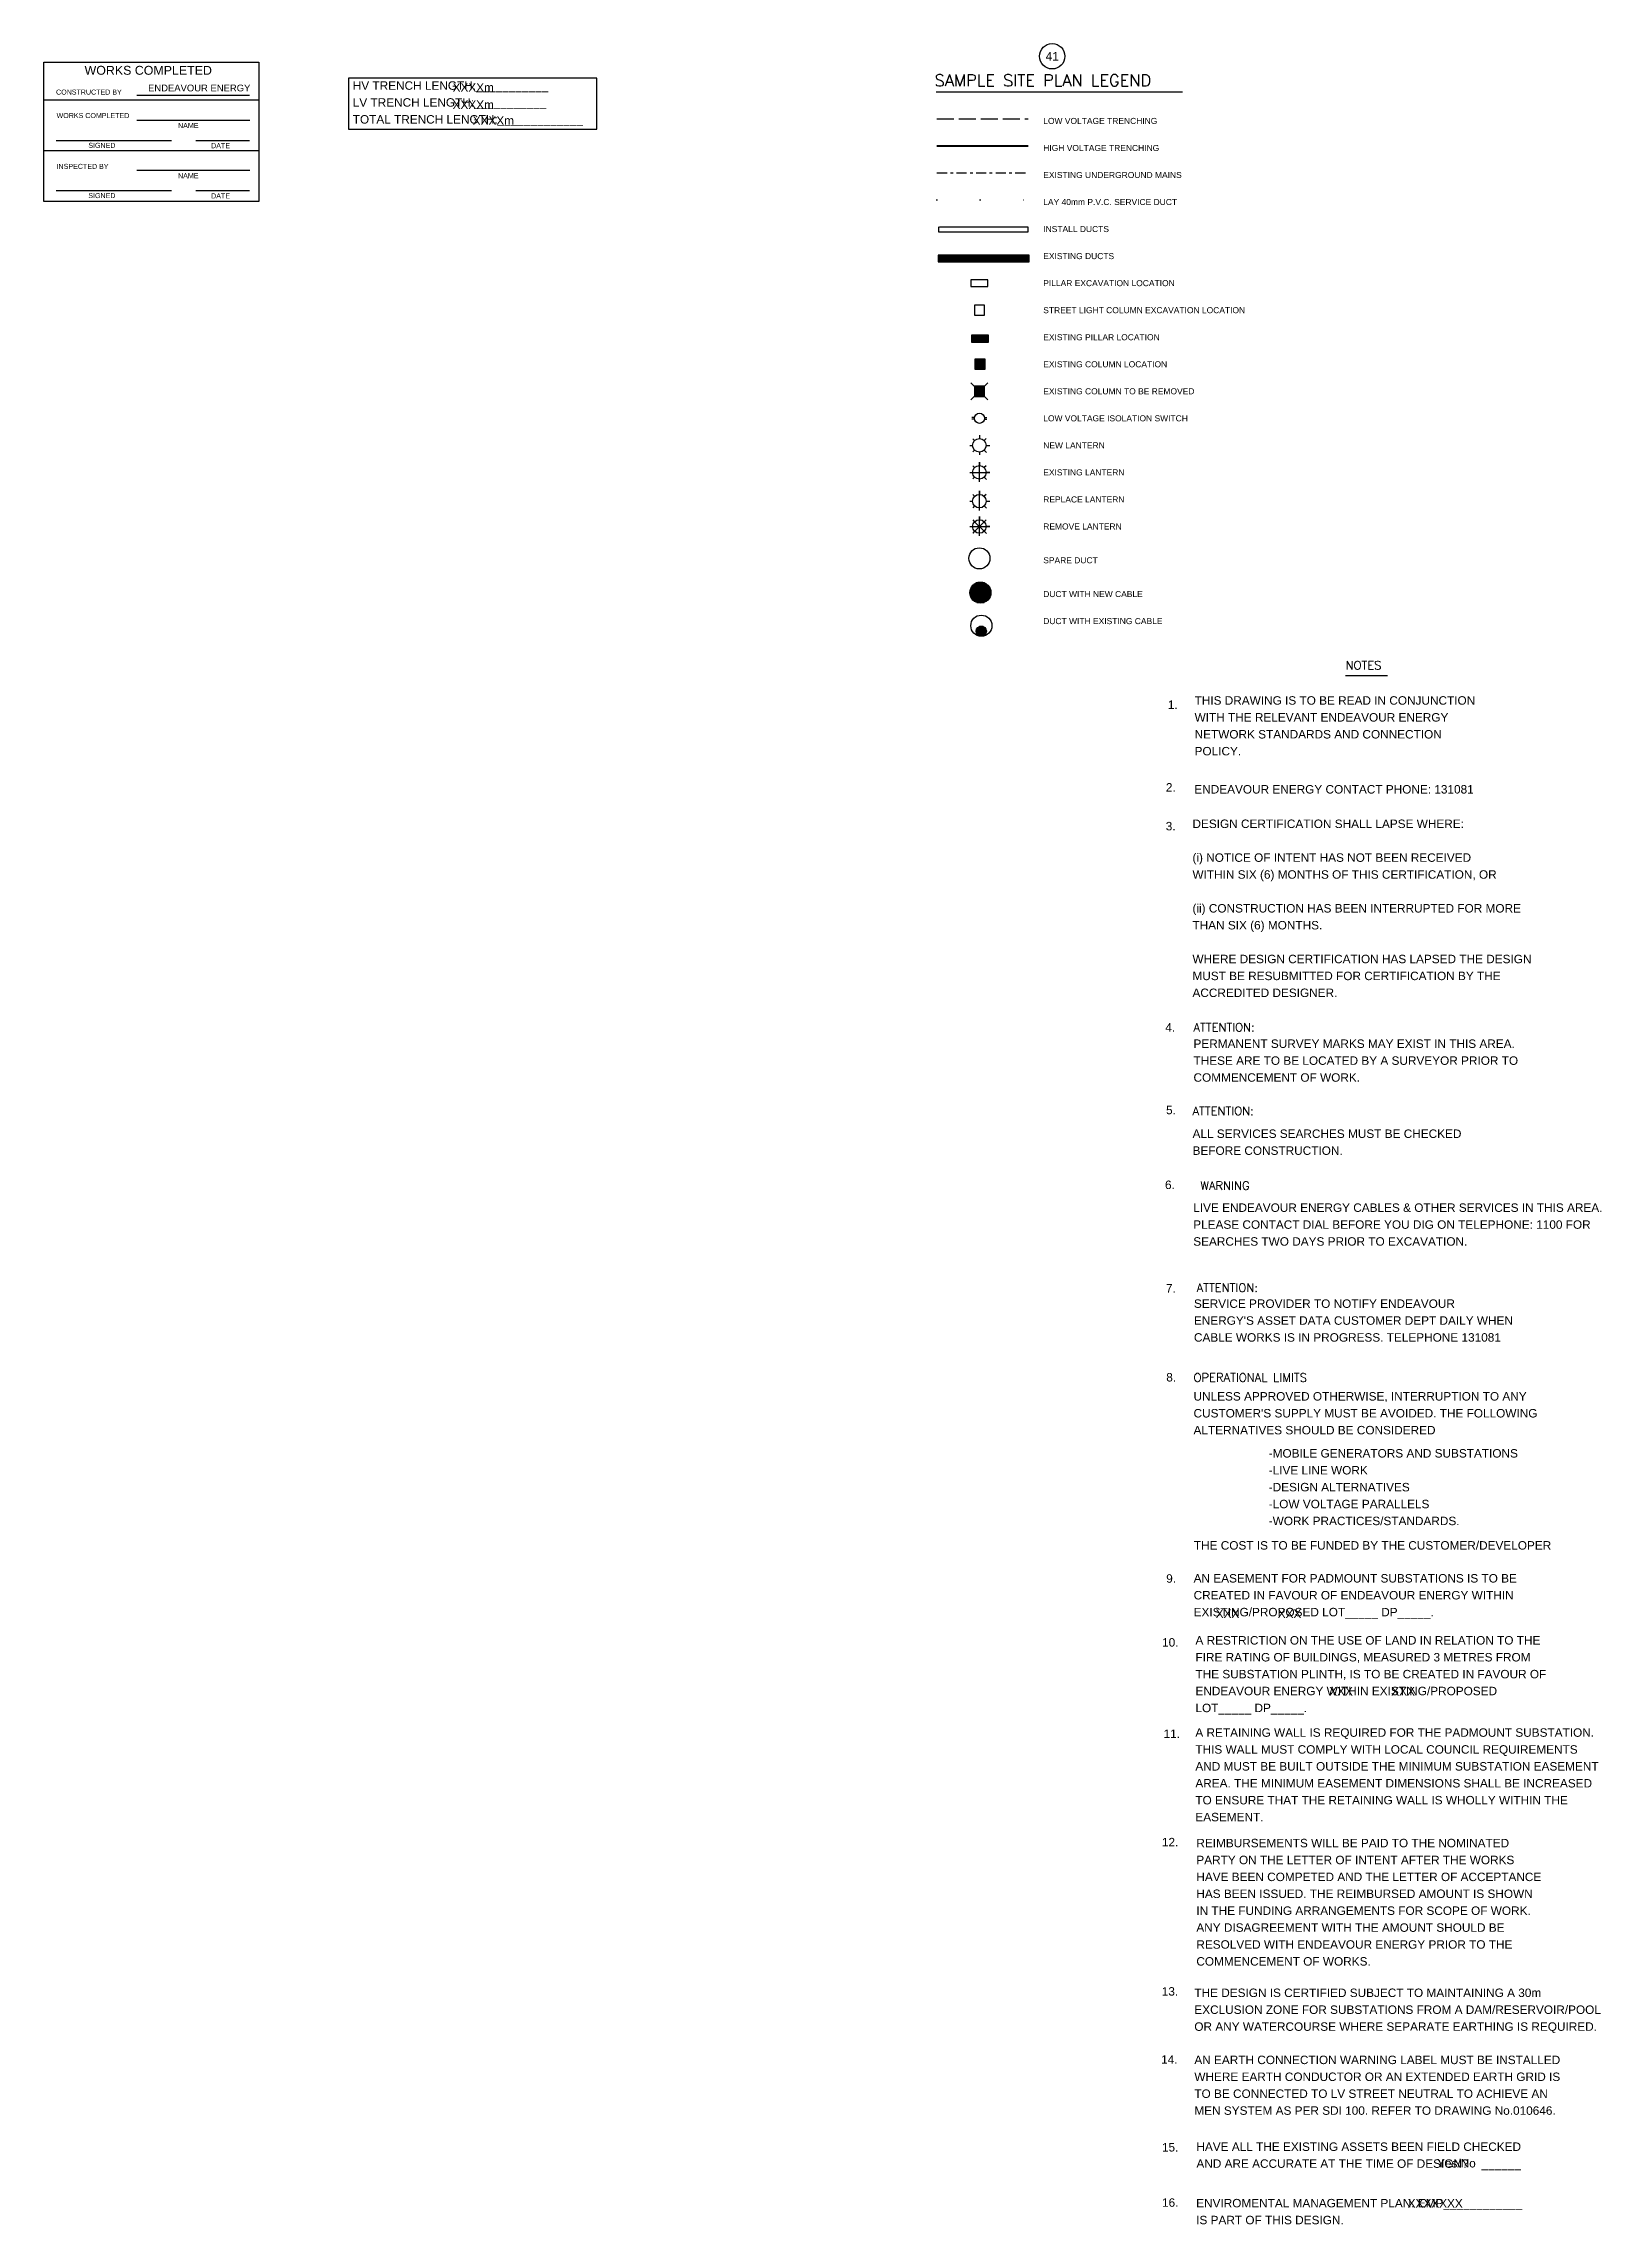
# Model space of a CAD drawing. Header units: metres. Extents: x -898 to 2770, y -622 to 757.
# Drawn here: x 1485 to 1946, y -622 to 23 of the extents above; entities that cross this region are included whole.
import ezdxf
from ezdxf.enums import TextEntityAlignment as Align

# ---------------------------------------------------------------- set-up
doc = ezdxf.new("R2010")
doc.units = ezdxf.units.M
for name, pattern in [('DOTX2', [12.7, 0, -12.7]), ('EXCAB', [5.8, 3, -1, 0.8, -1]), ('IE Trench LV', [6.5, 5, -1.5])]:
    doc.linetypes.add(name, pattern=pattern)
doc.layers.get('0').update_dxf_attribs({"color": 6})
doc.layers.add('Notes', color=7, linetype='Continuous')
doc.layers.add('Trench_SP_NEW', color=2, linetype='Continuous')
doc.styles.add('Elec', font='romand__.ttf')
doc.styles.add('iecARIAL', font='arial.ttf')
doc.styles.get("Standard").update_dxf_attribs({"font": 'arial.ttf'})
doc.linetypes.add('IE Trench HV', pattern='A,7,-0.2,["/",Standard,S=3,R=0,X=0,Y=-1.4],-2.5', length=9.7)

msp = doc.modelspace()

# ---------------------------------------------------------------- texts
at = {"layer": 'Notes', "color": 7, "lineweight": -3}
msp.add_text('41', height=2.5, dxfattribs=at).set_placement((1783.5, 19.24), align=Align.MIDDLE_CENTER)
at = {"layer": 'Notes', "color": 7, "lineweight": -3, "style": 'Elec'}
msp.add_text('SAMPLE SITE PLAN LEGEND', height=3.5, dxfattribs=at).set_placement((1748.71, 12.12), align=Align.MIDDLE_LEFT)
at = {"layer": 'Notes', "color": 7, "lineweight": -3}
for s, p in [('LOW VOLTAGE TRENCHING', (1780.85, 0.12)), ('HIGH VOLTAGE TRENCHING', (1780.85, -7.88)), ('EXISTING UNDERGROUND MAINS', (1780.85, -15.88)), ('LAY 40mm P.V.C. SERVICE DUCT', (1780.85, -23.88)), ('INSTALL DUCTS', (1780.85, -31.88)), ('EXISTING DUCTS', (1780.85, -39.88)), ('PILLAR EXCAVATION LOCATION', (1780.85, -47.88)), ('STREET LIGHT COLUMN EXCAVATION LOCATION', (1780.85, -55.88)), ('EXISTING PILLAR LOCATION', (1780.85, -63.88)), ('EXISTING COLUMN LOCATION', (1780.85, -71.88)), ('EXISTING COLUMN TO BE REMOVED', (1780.85, -79.88)), ('LOW VOLTAGE ISOLATION SWITCH', (1780.85, -87.88)), ('NEW LANTERN', (1780.85, -95.88)), ('EXISTING LANTERN', (1780.85, -103.88)), ('REPLACE LANTERN', (1780.85, -111.88)), ('REMOVE LANTERN', (1780.85, -119.88)), ('SPARE DUCT', (1780.85, -129.88)), ('DUCT WITH NEW CABLE', (1780.85, -139.88)), ('DUCT WITH EXISTING CABLE', (1780.85, -147.88))]:
    msp.add_text(s, height=1.79, dxfattribs=at).set_placement(p, align=Align.MIDDLE_LEFT)

# ---------------------------------------------------------------- blocks, each defined once
blk = doc.blocks.new('Note_Works Completed')
at = {"layer": 'Notes'}
blk.add_lwpolyline([(0, 41.24), (63.69, 41.24), (63.69, 0), (0, 0)], close=True, dxfattribs=at)
for points in [[(63.69, 30), (-0.01, 30)], [(63.69, 15), (-0.01, 15)]]:
    blk.add_lwpolyline(points, dxfattribs=at)
at = {"layer": 'Notes', "linetype": 'Continuous', "ltscale": 0.6}
for points in [[(27.6, 31.43), (60.89, 31.43)], [(60.97, 24), (27.6, 24)], [(37.83, 18), (3.66, 18)], [(60.89, 18), (45.03, 18)], [(60.97, 9.15), (27.6, 9.15)], [(37.83, 3.15), (3.66, 3.15)], [(60.89, 3.15), (45.03, 3.15)]]:
    blk.add_lwpolyline(points, dxfattribs=at)
at = {"layer": 'Notes', "lineweight": 15, "style": 'iecARIAL'}
blk.add_text('WORKS COMPLETED', height=2.625, dxfattribs=at).set_placement((12.1, 37.52))
at = {"layer": 'Notes', "style": 'iecARIAL'}
for s, height, p in [('CONSTRUCTED BY', 1.5, (3.66, 31.64)), ('ENDEAVOUR ENERGY', 2, (30.89, 32.6)), ('WORKS COMPLETED', 1.5, (3.82, 24.7)), ('NAME', 1.5, (39.76, 21.75)), ('SIGNED', 1.5, (13.21, 15.87)), ('DATE', 1.5, (49.55, 15.78)), ('INSPECTED BY', 1.5, (3.82, 9.65)), ('NAME', 1.5, (39.76, 6.9)), ('SIGNED', 1.5, (13.21, 1.02)), ('DATE', 1.5, (49.55, 0.93))]:
    blk.add_text(s, height=height, dxfattribs=at).set_placement(p)
blk = doc.blocks.new('NOTE_TRENCH-LENGTH')
blk.add_lwpolyline([(0, 0), (73.45, 0), (73.45, 15), (0, 15)], close=True)
at = {"color": 7, "lineweight": -3, "insert": (1.25, 7.5), "char_height": 2.5, "width": 75.3734, "attachment_point": 4, "line_spacing_factor": 1.2}
blk.add_mtext('HV TRENCH LENGTH:___________               \\PLV TRENCH LENGTH:___________\\PTOTAL TRENCH LENGTH:_____________', dxfattribs=at)
at = {"color": 7, "lineweight": -3, "flags": 4}
for tag, p in [('HV-TRENCH-LENGTH', (37.49, 11.16)), ('LV-TRENCH-LENGTH', (37.23, 6.66)), ('TOTAL-TRENCH-LENGTH', (44.19, 1.27))]:
    blk.add_attdef(tag, p, '', height=2.5, dxfattribs=at)
blk = doc.blocks.new('NOTE_MAIN')
blk.add_line((-5, -3.53), (7.43, -3.53))
at = {"color": 7, "lineweight": -3, "style": 'Elec'}
for s, p in [('NOTES', (-5.01, 0.76)), ('ATTENTION:', (-50.01, -106.35)), ('ATTENTION:', (-50.29, -131.09)), ('ATTENTION:', (-49.07, -183.4)), ('OPERATIONAL LIMITS', (-50, -209.97))]:
    blk.add_text(s, height=2.5, dxfattribs=at).set_placement(p, align=Align.TOP_LEFT)
at = {"color": 7, "lineweight": -3}
for s, p in [('1.', (-57.6, -10.89)), ('2.', (-58.19, -35.35)), ('ENDEAVOUR ENERGY CONTACT PHONE: 131081', (-49.76, -35.93)), ('4.', (-58.35, -106.37)), ('7.', (-58.18, -183.57)), ('8.', (-58.07, -209.9)), ('THE COST IS TO BE FUNDED BY THE CUSTOMER/DEVELOPER', (-49.9, -259.64)), (' 9.', (-59.06, -269.44)), ('10.', (-59.3, -288.34)), ('11.', (-58.86, -315.38)), ('12.', (-59.37, -347.44))]:
    blk.add_text(s, height=2.5, dxfattribs=at).set_placement(p, align=Align.TOP_LEFT)
for s, p in [('3.', (-56.77, -48.08)), ('6.', (-56.99, -154.2))]:
    blk.add_text(s, height=2.5, dxfattribs=at).set_placement(p, align=Align.MIDDLE_CENTER)
blk.add_text('5.', height=2.5, dxfattribs=at).set_placement((-58.13, -134.07), align=Align.BOTTOM_LEFT)
at = {"color": 7, "lineweight": -3, "style": 'Elec'}
blk.add_text('WARNING', height=2.5, dxfattribs=at).set_placement((-40.71, -154.43), align=Align.MIDDLE_CENTER)
at = {"color": 7, "lineweight": -3}
for s, p in [('13.', (-59.39, -392.86)), ('14.', (-59.58, -413.01)), ('15.', (-59.35, -438.98)), ('16.', (-59.33, -455.34))]:
    blk.add_text(s, height=2.5, dxfattribs=at).set_placement(p, align=Align.MIDDLE_LEFT)
at = {"color": 7, "lineweight": -3, "char_height": 2.5, "attachment_point": 1, "line_spacing_factor": 1.2}
for s, insert, width in [('THIS DRAWING IS TO BE READ IN CONJUNCTION\\PWITH THE RELEVANT ENDEAVOUR ENERGY NETWORK STANDARDS AND CONNECTION POLICY.', (-49.69, -9.64), 83.7313), ('AN EASEMENT FOR PADMOUNT SUBSTATIONS IS TO BE CREATED IN FAVOUR OF ENDEAVOUR ENERGY WITHIN EXISTING/PROPOSED LOT_____ DP_____.', (-49.97, -269.38), 99.2306), ('A RESTRICTION ON THE USE OF LAND IN RELATION TO THE FIRE RATING OF BUILDINGS, MEASURED 3 METRES FROM THE SUBSTATION PLINTH, IS TO BE CREATED IN FAVOUR OF ENDEAVOUR ENERGY WITHIN EXISTING/PROPOSED LOT_____ DP_____.', (-49.43, -287.73), 104.2576), ('REIMBURSEMENTS WILL BE PAID TO THE NOMINATED PARTY ON THE LETTER OF INTENT AFTER THE WORKS HAVE BEEN COMPETED AND THE LETTER OF ACCEPTANCE HAS BEEN ISSUED. THE REIMBURSED AMOUNT IS SHOWN IN THE FUNDING ARRANGEMENTS FOR SCOPE OF WORK. ANY DISAGREEMENT WITH THE AMOUNT SHOULD BE RESOLVED WITH ENDEAVOUR ENERGY PRIOR TO THE COMMENCEMENT OF WORKS.', (-49.17, -347.72), 102.9732)]:
    blk.add_mtext(s, dxfattribs=dict(at, insert=insert, width=width))
at = {"color": 7, "lineweight": -3, "char_height": 2.5, "line_spacing_factor": 1.2}
for s, insert, attachment_point in [('DESIGN CERTIFICATION SHALL LAPSE WHERE:\\P\\P(i) NOTICE OF INTENT HAS NOT BEEN RECEIVED\\PWITHIN SIX (6) MONTHS OF THIS CERTIFICATION, OR\\P\\P(ii) CONSTRUCTION HAS BEEN INTERRUPTED FOR MORE \\PTHAN SIX (6) MONTHS.\\P\\PWHERE DESIGN CERTIFICATION HAS LAPSED THE DESIGN\\PMUST BE RESUBMITTED FOR CERTIFICATION BY THE \\PACCREDITED DESIGNER.', (-50.32, -46.13), 1), ('PERMANENT SURVEY MARKS MAY EXIST IN THIS AREA. \\PTHESE ARE TO BE LOCATED BY A SURVEYOR PRIOR TO \\PCOMMENCEMENT OF WORK.', (-50.01, -111.2), 1), ('ALL SERVICES SEARCHES MUST BE CHECKED \\PBEFORE CONSTRUCTION.', (-50.29, -145.37), 7), ('LIVE ENDEAVOUR ENERGY CABLES & OTHER SERVICES IN THIS AREA.\\PPLEASE CONTACT DIAL BEFORE YOU DIG ON TELEPHONE: 1100 FOR\\PSEARCHES TWO DAYS PRIOR TO EXCAVATION.', (-50.09, -165.98), 4), ("SERVICE PROVIDER TO NOTIFY ENDEAVOUR \\PENERGY'S ASSET DATA CUSTOMER DEPT DAILY WHEN\\PCABLE WORKS IS IN PROGRESS. TELEPHONE 131081", (-49.88, -188.11), 1), ("UNLESS APPROVED OTHERWISE, INTERRUPTION TO ANY \\PCUSTOMER'S SUPPLY MUST BE AVOIDED. THE FOLLOWING \\PALTERNATIVES SHOULD BE CONSIDERED", (-50, -215.54), 1), ('-MOBILE GENERATORS AND SUBSTATIONS\\P-LIVE LINE WORK\\P-DESIGN ALTERNATIVES\\P-LOW VOLTAGE PARALLELS\\P-WORK PRACTICES/STANDARDS.', (-27.75, -232.4), 1), ('A RETAINING WALL IS REQUIRED FOR THE PADMOUNT SUBSTATION.\\PTHIS WALL MUST COMPLY WITH LOCAL COUNCIL REQUIREMENTS\\PAND MUST BE BUILT OUTSIDE THE MINIMUM SUBSTATION EASEMENT\\PAREA. THE MINIMUM EASEMENT DIMENSIONS SHALL BE INCREASED\\PTO ENSURE THAT THE RETAINING WALL IS WHOLLY WITHIN THE\\PEASEMENT.', (-49.46, -315.02), 1), ('THE DESIGN IS CERTIFIED SUBJECT TO MAINTAINING A 30m \\PEXCLUSION ZONE FOR SUBSTATIONS FROM A DAM/RESERVOIR/POOL \\POR ANY WATERCOURSE WHERE SEPARATE EARTHING IS REQUIRED.', (-49.76, -392.02), 1), ('AN EARTH CONNECTION WARNING LABEL MUST BE INSTALLED \\PWHERE EARTH CONDUCTOR OR AN EXTENDED EARTH GRID IS \\PTO BE CONNECTED TO LV STREET NEUTRAL TO ACHIEVE AN \\PMEN SYSTEM AS PER SDI 100. REFER TO DRAWING No.010646.', (-49.76, -420.64), 4), ('HAVE ALL THE EXISTING ASSETS BEEN FIELD CHECKED\\PAND ARE ACCURATE AT THE TIME OF DESIGN?    ______', (-49.15, -441.67), 4), ('ENVIROMENTAL MANAGEMENT PLAN: EMP____________\\PIS PART OF THIS DESIGN.', (-49.22, -458.03), 4)]:
    blk.add_mtext(s, dxfattribs=dict(at, insert=insert, attachment_point=attachment_point))
at = {"color": 7, "lineweight": -3, "flags": 4}
for tag, p in [('LOT_9', (-5.49, -282.36)), ('DP_9', (11.14, -282.36)), ('LOT_10', (-43.32, -310.67)), ('DP_9', (-26.58, -310.33)), ('YES/NO', (36.46, -444.96)), ('EMP_16', (27.02, -456.83))]:
    blk.add_attdef(tag, p, '', height=2.5, dxfattribs=at)

# ---------------------------------------------------------------- linework, layer by layer
at = {"layer": 'Notes', "color": 7, "lineweight": -3}
for p, q in [((1749.14, 8.73), (1822.02, 8.73)), ((1749.73, -39.68), (1776.71, -39.68)), ((1776.71, -39.78), (1749.73, -39.78)), ((1749.73, -39.88), (1776.71, -39.88)), ((1776.71, -39.98), (1749.73, -39.98)), ((1749.73, -40.08), (1776.71, -40.08)), ((1776.71, -40.18), (1749.73, -40.18)), ((1749.73, -40.28), (1776.71, -40.28)), ((1776.71, -40.38), (1749.73, -40.38)), ((1749.73, -40.48), (1776.71, -40.48)), ((1776.71, -40.58), (1749.73, -40.58)), ((1749.73, -40.68), (1776.71, -40.68)), ((1776.71, -40.78), (1749.73, -40.78)), ((1749.73, -40.88), (1776.71, -40.88)), ((1776.71, -40.98), (1749.73, -40.98)), ((1749.73, -41.08), (1776.71, -41.08)), ((1776.71, -41.18), (1749.73, -41.18)), ((1749.73, -41.28), (1776.71, -41.28)), ((1776.71, -41.38), (1749.73, -41.38)), ((1749.73, -41.48), (1776.71, -41.48)), ((1759.65, -63.48), (1764.65, -63.48)), ((1764.65, -63.68), (1759.65, -63.68)), ((1759.65, -63.88), (1764.65, -63.88)), ((1764.65, -64.08), (1759.65, -64.08)), ((1759.65, -64.28), (1764.65, -64.28)), ((1764.65, -64.48), (1759.65, -64.48)), ((1759.65, -64.68), (1764.65, -64.68)), ((1764.65, -64.88), (1759.65, -64.88)), ((1759.65, -65.08), (1764.65, -65.08)), ((1764.65, -65.28), (1759.65, -65.28)), ((1760.62, -70.48), (1763.62, -70.48)), ((1763.62, -70.68), (1760.62, -70.68)), ((1760.62, -70.88), (1763.62, -70.88)), ((1764.46, -82.38), (1759.46, -77.38)), ((1759.46, -82.38), (1764.46, -77.38)), ((1763.62, -71.08), (1760.62, -71.08)), ((1760.62, -71.28), (1763.62, -71.28)), ((1763.62, -71.48), (1760.62, -71.48)), ((1760.62, -71.68), (1763.62, -71.68)), ((1763.62, -71.88), (1760.62, -71.88)), ((1760.62, -72.08), (1763.62, -72.08)), ((1763.62, -72.28), (1760.62, -72.28)), ((1760.62, -72.48), (1763.62, -72.48)), ((1763.62, -72.68), (1760.62, -72.68)), ((1760.62, -72.88), (1763.62, -72.88)), ((1763.62, -73.08), (1760.62, -73.08)), ((1760.62, -73.28), (1763.62, -73.28)), ((1760.46, -78.48), (1763.46, -78.48)), ((1763.46, -78.68), (1760.46, -78.68)), ((1760.46, -78.88), (1763.46, -78.88)), ((1763.46, -79.08), (1760.46, -79.08)), ((1760.46, -79.28), (1763.46, -79.28)), ((1763.46, -79.48), (1760.46, -79.48)), ((1760.46, -79.68), (1763.46, -79.68)), ((1763.46, -79.88), (1760.46, -79.88)), ((1760.46, -80.08), (1763.46, -80.08)), ((1763.46, -80.28), (1760.46, -80.28)), ((1760.46, -80.48), (1763.46, -80.48)), ((1763.46, -80.68), (1760.46, -80.68)), ((1760.46, -80.88), (1763.46, -80.88)), ((1763.46, -81.08), (1760.46, -81.08)), ((1760.46, -81.28), (1763.46, -81.28)), ((1760.48, -87.63), (1759.73, -87.63)), ((1760.48, -88.13), (1759.73, -88.13)), ((1763.44, -87.63), (1764.19, -87.63)), ((1763.44, -88.13), (1764.19, -88.13)), ((1759.1, -95.88), (1759.96, -95.88)), ((1760.01, -93.93), (1760.54, -94.47)), ((1761.96, -92.88), (1761.96, -93.88)), ((1763.95, -93.89), (1763.37, -94.47)), ((1763.96, -95.88), (1765.04, -95.88)), ((1760.54, -97.29), (1760.01, -97.82)), ((1760.01, -101.93), (1760.54, -102.47)), ((1761.96, -97.88), (1761.96, -98.66)), ((1763.37, -97.29), (1764.04, -97.96)), ((1763.95, -101.89), (1763.37, -102.47)), ((1760.54, -105.29), (1760.01, -105.82)), ((1763.37, -105.29), (1764.04, -105.96)), ((1759.1, -112.38), (1759.96, -112.38)), ((1760.01, -110.43), (1760.54, -110.96)), ((1760.54, -113.79), (1760.01, -114.32)), ((1763.95, -110.38), (1763.37, -110.96)), ((1763.37, -113.79), (1764.04, -114.46)), ((1763.96, -112.38), (1765.04, -112.38)), ((1765.38, -139.38), (1759.13, -139.38)), ((1759.13, -139.58), (1765.38, -139.58)), ((1759.14, -139.18), (1765.37, -139.18)), ((1765.37, -139.78), (1759.15, -139.78)), ((1765.35, -138.98), (1759.17, -138.98)), ((1759.18, -139.98), (1765.34, -139.98)), ((1759.21, -138.78), (1765.31, -138.78)), ((1765.3, -140.18), (1759.22, -140.18)), ((1765.26, -138.58), (1759.26, -138.58)), ((1759.27, -140.38), (1765.24, -140.38)), ((1759.32, -138.38), (1765.19, -138.38)), ((1765.17, -140.58), (1759.34, -140.58)), ((1765.11, -138.18), (1759.4, -138.18)), ((1759.43, -140.78), (1765.09, -140.78)), ((1759.5, -137.98), (1765.01, -137.98)), ((1764.98, -140.98), (1759.53, -140.98)), ((1764.9, -137.78), (1759.62, -137.78)), ((1759.65, -141.18), (1764.86, -141.18)), ((1759.76, -137.58), (1764.76, -137.58)), ((1764.72, -141.38), (1759.8, -141.38)), ((1764.59, -137.38), (1759.92, -137.38)), ((1759.97, -141.58), (1764.55, -141.58)), ((1760.11, -137.18), (1764.4, -137.18)), ((1764.35, -141.78), (1760.17, -141.78)), ((1764.17, -136.98), (1760.35, -136.98)), ((1760.64, -136.78), (1763.87, -136.78)), ((1763.48, -136.58), (1761.03, -136.58)), ((1761.7, -136.38), (1762.81, -136.38)), ((1760.42, -141.98), (1764.1, -141.98)), ((1763.79, -142.18), (1760.73, -142.18)), ((1761.16, -142.38), (1763.36, -142.38)), ((1764.01, -150.65), (1761.02, -150.65)), ((1761.02, -150.85), (1764.02, -150.85)), ((1763.99, -151.05), (1761.04, -151.05)), ((1761.05, -150.45), (1763.96, -150.45)), ((1761.09, -151.25), (1763.94, -151.25)), ((1763.89, -150.25), (1761.14, -150.25)), ((1763.86, -151.45), (1761.18, -151.45)), ((1761.25, -150.05), (1763.78, -150.05)), ((1761.3, -151.65), (1763.78, -151.65)), ((1763.63, -149.85), (1761.4, -149.85)), ((1763.63, -151.85), (1761.4, -151.85)), ((1761.62, -149.65), (1763.41, -149.65)), ((1761.62, -152.05), (1763.41, -152.05)), ((1763.05, -149.45), (1761.98, -149.45)), ((1763.05, -152.25), (1761.98, -152.25))]:
    msp.add_line(p, q, dxfattribs=at)
at = {"layer": 'Notes', "color": 7, "linetype": 'EXCAB', "lineweight": -3}
msp.add_line((1749.38, -15.24), (1776.38, -15.24), dxfattribs=at)
at = {"layer": 'Notes', "color": 7, "linetype": 'DOTX2', "lineweight": -3}
msp.add_line((1749.38, -23.24), (1776.38, -23.24), dxfattribs=at)
at = {"layer": 'Notes', "color": 7, "lineweight": -3}
msp.add_lwpolyline([(1750.14, -31.24), (1776.31, -31.24), (1776.31, -32.76), (1749.93, -32.76), (1749.93, -31.24)], dxfattribs=at)
for points in [[(1776.71, -39.57), (1749.73, -39.57), (1749.73, -41.58), (1776.71, -41.58)], [(1759.46, -48.88), (1764.46, -48.88), (1764.46, -46.88), (1759.46, -46.88)], [(1760.46, -57.38), (1763.46, -57.38), (1763.46, -54.38), (1760.46, -54.38)], [(1759.65, -65.3), (1764.65, -65.3), (1764.65, -63.3), (1759.65, -63.3)], [(1760.62, -73.38), (1763.62, -73.38), (1763.62, -70.38), (1760.62, -70.38)], [(1760.46, -81.38), (1763.46, -81.38), (1763.46, -78.38), (1760.46, -78.38)]]:
    msp.add_lwpolyline(points, close=True, dxfattribs=at)
for points in [[(1761.96, -106.66, 0), (1761.96, -105.88, 0), (1761.96, -100.88, 0), (1761.96, -101.88, 0)], [(1759.1, -103.88, 0), (1759.96, -103.88, 0), (1765.04, -103.88, 0), (1763.96, -103.88, 0)], [(1761.96, -115.16, 0), (1761.96, -114.38, 0), (1761.96, -109.38, 0), (1761.96, -110.38, 0)], [(1759.1, -119.88, 0), (1759.96, -119.88, 0), (1765.04, -119.88, 0), (1763.96, -119.88, 0)], [(1760.54, -121.29, 0), (1760.01, -121.82, 0), (1763.95, -117.89, 0), (1763.37, -118.47, 0)], [(1760.01, -117.93, 0), (1760.54, -118.47, 0), (1764.04, -121.96, 0), (1763.37, -121.29, 0)], [(1761.96, -122.66, 0), (1761.96, -121.88, 0), (1761.96, -116.88, 0), (1761.96, -117.88, 0)]]:
    msp.add_polyline3d(points, dxfattribs=at)
at = {"layer": 'Notes', "color": 1, "lineweight": -3}
msp.add_circle((1783.5, 19.24), 3.75, dxfattribs=at)
at = {"layer": 'Notes', "color": 7, "lineweight": -3}
for centre, radius in [((1761.96, -87.88), 1.5), ((1761.96, -95.88), 2), ((1761.96, -103.88), 2), ((1761.96, -112.38), 2), ((1761.96, -119.88), 2), ((1761.96, -129.31), 3.12), ((1762.26, -139.45), 3.12), ((1762.54, -149.23), 3.12), ((1762.52, -150.85), 1.5)]:
    msp.add_circle(centre, radius, dxfattribs=at)
at = {"layer": 'Trench_SP_NEW', "color": 7, "linetype": 'IE Trench LV', "lineweight": -3}
msp.add_line((1749.38, 0.76), (1776.38, 0.76), dxfattribs=at)
at = {"layer": 'Trench_SP_NEW', "color": 7, "linetype": 'IE Trench HV', "lineweight": 40}
msp.add_line((1749.38, -7.24), (1776.38, -7.24), dxfattribs=at)

# ---------------------------------------------------------------- block references
msp.add_blockref('Note_Works Completed', (1485.07, -23.74))
ref = msp.add_blockref('NOTE_TRENCH-LENGTH', (1575.28, -2.28))
ref.add_attrib('HV-TRENCH-LENGTH', 'XXXXm', (1606.07, 8.77), dxfattribs={"color": 7, "lineweight": -3, "height": 2.5})
ref.add_attrib('LV-TRENCH-LENGTH', 'XXXXm', (1606.07, 3.66), dxfattribs={"color": 7, "lineweight": -3, "height": 2.5})
ref.add_attrib('TOTAL-TRENCH-LENGTH', 'XXXXm', (1612.02, -1.01), dxfattribs={"color": 7, "lineweight": -3, "height": 2.5})
ref = msp.add_blockref('NOTE_MAIN', (1875.32, -160.47))
ref.add_attrib('EMP_16', 'XXXXXXX', (1888.68, -617.29), dxfattribs={"color": 7, "lineweight": -3, "height": 2.5})
ref.add_attrib('YES/NO', 'Yes/No', (1897.38, -605.42), dxfattribs={"color": 7, "lineweight": -3, "height": 2.5})
ref.add_attrib('LOT_9', 'XXX', (1831.88, -442.82), dxfattribs={"color": 7, "lineweight": -3, "height": 2.5})
ref.add_attrib('DP_9', 'XXX', (1850.23, -442.82), dxfattribs={"color": 7, "lineweight": -3, "height": 2.5})
ref.add_attrib('LOT_10', 'XXX', (1865.47, -465.78), dxfattribs={"color": 7, "lineweight": -3, "height": 2.5})
ref.add_attrib('DP_9', 'XXX', (1883.82, -465.78), dxfattribs={"color": 7, "lineweight": -3, "height": 2.5})

msp.set_redraw_order([(e.dxf.handle, doc.entitydb.next_handle()) for e in msp.query("TEXT MTEXT ATTDEF DIMENSION ARC_DIMENSION")])  # texts and dimensions are drawn at this point

doc.saveas('drawing.dxf')
